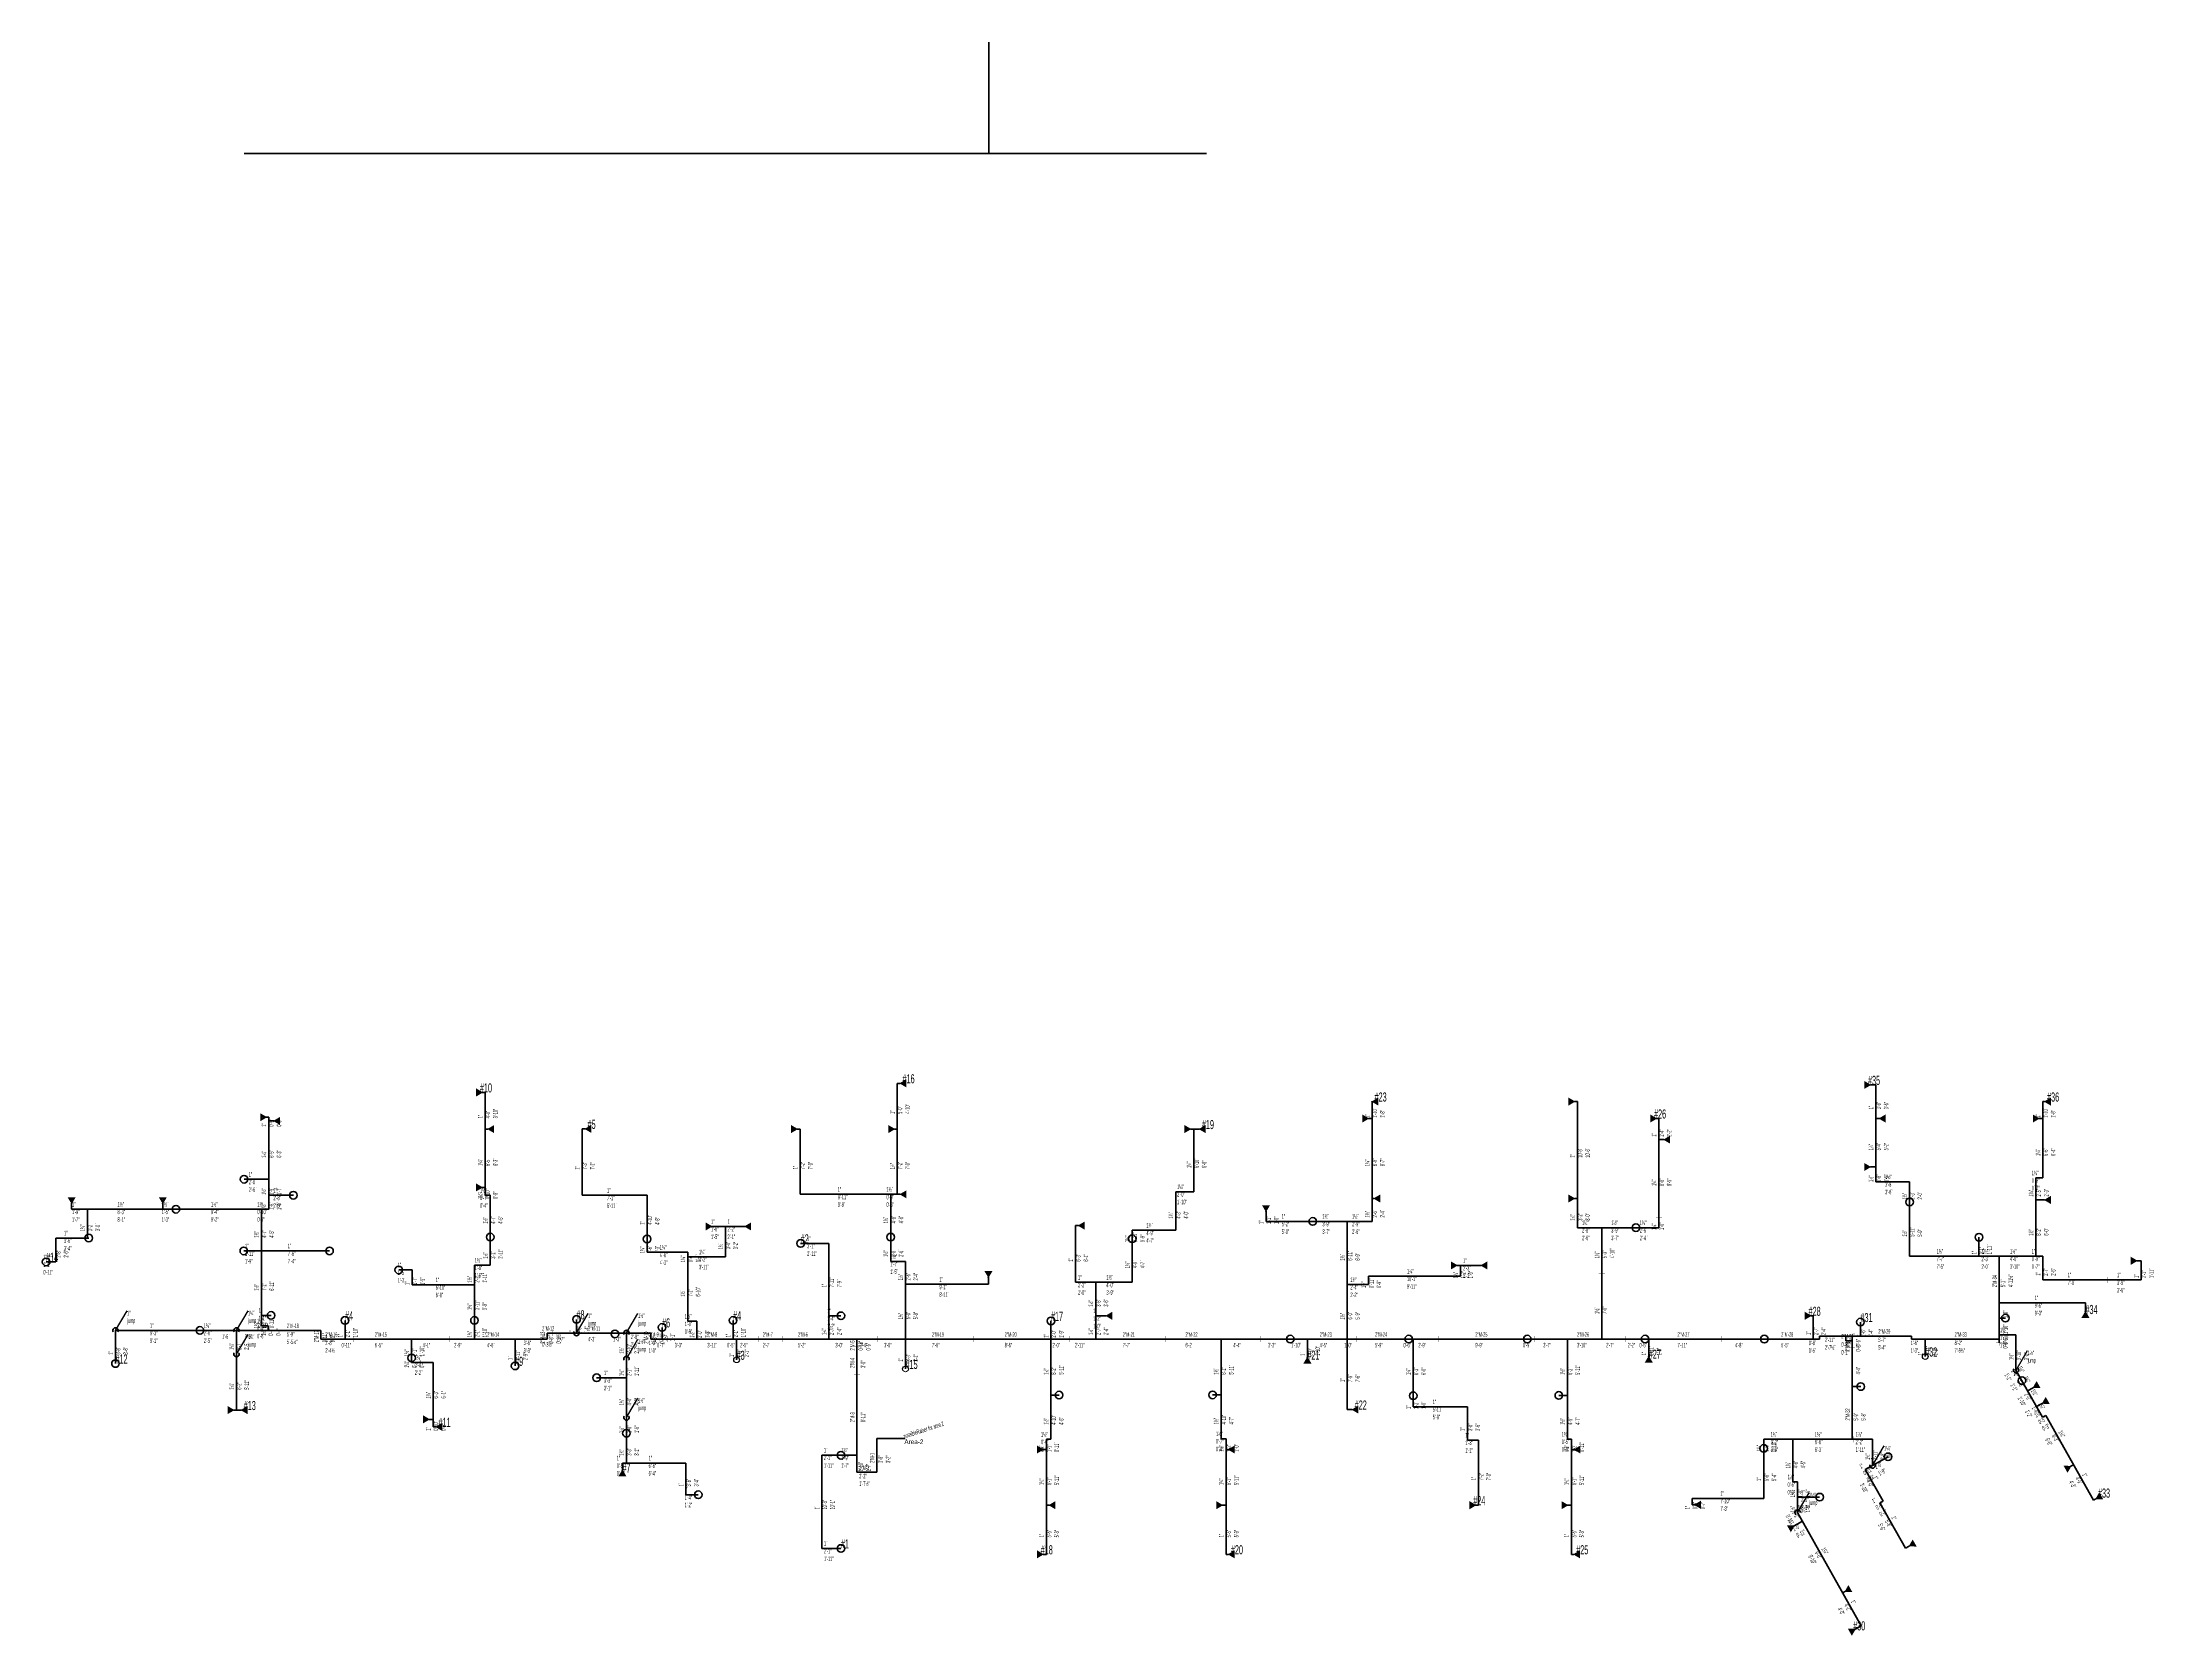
# Model space of a CAD drawing. Header units: inches. Extents: x -2802 to 2433, y -7056 to -2017.
# Drawn here: x -1643 to 1136, y -4115 to -2017 of the extents above; entities that cross this region are included whole.
import ezdxf

# ---------------------------------------------------------------- set-up
doc = ezdxf.new("R2010")
doc.units = ezdxf.units.IN
doc.header["$LTSCALE"] = 0.5
doc.header["$MEASUREMENT"] = 0
doc.set_wipeout_variables(frame=1)
for name, color, linetype, lineweight in [('SPRK-COUPLING', 7, 'Continuous', 40), ('SPRK-CUTS', 7, 'Continuous', 0), ('sprk-hd-sw', 7, 'Continuous', 30), ('SPRK-HD-UP', 7, 'Continuous', 30), ('sprk-pbl', 6, 'Continuous', 60), ('sprk-pmn', 1, 'Continuous', 70), ('sprk-ref-hds', 4, 'Continuous', 35)]:
    doc.layers.add(name, color=color, linetype=linetype, lineweight=lineweight)
doc.styles.add('SPRK-CUTS-1-4', font='arial.ttf', dxfattribs={"width": 0.475, "height": 6})

# ---------------------------------------------------------------- blocks, each defined once
blk = doc.blocks.new('sprk-hd-sw')
at = {"layer": 'sprk-hd-sw', "const_width": 3}
blk.add_lwpolyline([(-2.1, 0), (-6.7, 2.7), (-6.7, -2.7)], close=True, dxfattribs=at)
at = {"layer": 'sprk-hd-sw'}
blk.add_circle((0, 0), 0.305, dxfattribs=at)
blk = doc.blocks.new('SPRK-HD-UP')
at = {"layer": 'SPRK-HD-UP'}
blk.add_circle((0, 0), 3.75, dxfattribs=at)
at = {"color": 255, "lineweight": 0}
blk.add_wipeout([(3, 0), (2.9, 0.8), (2.5, 1.6), (2, 2.2), (1.2, 2.7), (0.1, 3), (-0.7, 2.9), (-1.3, 2.7), (-1.9, 2.3), (-2.3, 2), (-2.5, 1.7), (-2.8, 1.1), (-2.9, 0.5), (-3, -0.3), (-2.7, -1.3), (-2.2, -2.1), (-1.5, -2.6), (-0.9, -2.9), (0.1, -3), (1.1, -2.8), (1.9, -2.3), (2.4, -1.8), (2.8, -1.1), (3, -0.4)], dxfattribs=at).dxf.layer = 'SPRK-HD-UP'
blk = doc.blocks.new('AREA-CONFIG')
at = {"layer": 'SPRK-CUTS', "style": 'SPRK-CUTS-1-4', "flags": 1}
for tag, p in [('AREA-ID', (0, 0)), ('MAIN-LABEL', (0, -14.4)), ('MAIN-START-NO', (0, -21.6)), ('BRANCH-LABEL', (0, -28.8)), ('CUT-LONGER-THAN', (0, -50.4)), ('CUT-BRANCH-INTO', (0, -57.6)), ('BRANCH-START-NO', (0, -36)), ('IGNORE-SHORTER-THAN', (0, -43.2)), ('CUT-MAIN-INTO', (0, -64.8)), ('MAIN-CUT-CLEARANCE', (0, -72))]:
    blk.add_attdef(tag, p, '', height=6, dxfattribs=at)
at = {"layer": 'SPRK-CUTS', "style": 'SPRK-CUTS-1-4'}
blk.add_attdef('AREA-NAME', (0, -7.2), '', height=6, dxfattribs=at)
blk = doc.blocks.new('coupling')
at = {"layer": 'SPRK-COUPLING', "const_width": 0.4}
for points in [[(-4, 0), (4, 0)], [(0, 4), (0, -4)]]:
    blk.add_lwpolyline(points, dxfattribs=at)

msp = doc.modelspace()

# ---------------------------------------------------------------- linework, layer by layer
for p, q in [((-1546.4, -3712.8), (-1531.1, -3687)), ((-1387.2, -3712.8), (-1371.9, -3687)), ((-939.6, -3716.3), (-924.3, -3690.5)), ((-873.9, -3716.2), (-858.7, -3690.4)), ((-1387.2, -3744.1), (-1371.9, -3718.3)), ((-873.9, -3750.3), (-858.7, -3724.5)), ((955.1, -3765.1), (970.3, -3739.3)), ((-873.9, -3827.6), (-858.7, -3801.8)), ((766.2, -3890.7), (781.5, -3864.9)), ((667.5, -3952.3), (682.8, -3926.5))]:
    msp.add_line(p, q)
at = {"layer": 'sprk-pbl'}
for p, q in [((-396.7, -2017.1), (-396.7, -2163.8)), ((-513.7, -3387.6), (-517.4, -3387.6)), ((-517.4, -3387.6), (-517.4, -3533.7)), ((763.4, -3389.7), (770.6, -3389.7)), ((770.6, -3389.7), (770.6, -3517.2)), ((-1059.9, -3399.6), (-1063.5, -3399.6)), ((-1059.9, -3524.6), (-1059.9, -3399.6)), ((107.6, -3569.3), (107.6, -3411.6)), ((377.7, -3411.6), (374.1, -3411.6)), ((377.7, -3539.2), (377.7, -3411.6)), ((992.7, -3411.6), (990.4, -3411.6)), ((990.4, -3411.6), (990.4, -3512)), ((-1344.7, -3432.2), (-1347.7, -3432.2)), ((-1344.7, -3513.9), (-1344.7, -3432.2)), ((-1338, -3437.1), (-1344.7, -3437.1)), ((102.8, -3433.9), (107.6, -3433.9)), ((485, -3433.9), (481.8, -3433.9)), ((485, -3563.8), (485, -3433.9)), ((775.1, -3433.9), (770.6, -3433.9)), ((985.4, -3433.9), (990.4, -3433.9)), ((-1056.2, -3447.8), (-1059.9, -3447.8)), ((-928.2, -3447.6), (-932.2, -3447.6)), ((-932.2, -3447.6), (-932.2, -3534.9)), ((-649, -3447.8), (-645.3, -3447.8)), ((-645.3, -3447.8), (-645.3, -3533.7)), ((-521, -3447.8), (-517.4, -3447.8)), ((-131.3, -3447.8), (-119.5, -3447.8)), ((-127, -3447.8), (-127, -3530.2)), ((491.6, -3461.7), (485, -3461.7)), ((763.4, -3497.7), (770.6, -3497.7)), ((-1377.1, -3513.9), (-1344.7, -3513.9)), ((-1344.7, -3513.9), (-1344.7, -3553.3)), ((-1063.7, -3524.6), (-1059.9, -3524.6)), ((-1059.9, -3524.6), (-1059.9, -3534.8)), ((770.6, -3517.2), (814.9, -3517.2)), ((814.9, -3517.2), (814.9, -3615.2)), ((990.4, -3512), (981.3, -3512)), ((981.3, -3512), (981.3, -3615.2)), ((-1604.1, -3545.7), (-1604.1, -3553.3)), ((-1604.1, -3553.3), (-1484.1, -3553.3)), ((-1583.4, -3591.2), (-1583.4, -3553.3)), ((-1484.1, -3553.3), (-1484.1, -3545.7)), ((-1484.1, -3553.3), (-1344.7, -3553.3)), ((-1354.4, -3553.3), (-1354.4, -3706.8)), ((-1312.3, -3534.9), (-1344.7, -3534.9)), ((-1059.9, -3534.8), (-1053.1, -3534.8)), ((-1053.1, -3534.8), (-1053.1, -3626.9)), ((-932.2, -3534.9), (-846.7, -3534.9)), ((-846.7, -3534.9), (-846.7, -3610)), ((-645.3, -3533.7), (-513.5, -3533.7)), ((-526.1, -3533.7), (-526.1, -3622)), ((-127, -3530.2), (-150.9, -3530.2)), ((-150.9, -3530.2), (-150.9, -3581)), ((-32.1, -3556.2), (-32.1, -3569.3)), ((110.1, -3539.2), (107.6, -3539.2)), ((374.1, -3539.2), (377.7, -3539.2)), ((377.7, -3539.2), (377.7, -3577.6)), ((992.7, -3541.1), (981.3, -3541.1)), ((-761.5, -3576), (-718, -3576)), ((-743.6, -3576), (-743.6, -3616)), ((-279, -3574.9), (-282.7, -3574.9)), ((-282.7, -3574.9), (-282.7, -3649.5)), ((-150.9, -3581), (-208.2, -3581)), ((-208.2, -3581), (-208.2, -3649.5)), ((-32.1, -3569.3), (107.6, -3569.3)), ((74.9, -3569.3), (74.9, -3724.2)), ((485, -3577.6), (377.7, -3577.6)), ((409.9, -3577.6), (409.9, -3724.2)), ((485, -3563.8), (485, -3577.6)), ((-1583.4, -3591.2), (-1625, -3591.2)), ((-1625, -3591.2), (-1625, -3622.7)), ((-1581.5, -3591.2), (-1583.4, -3591.2)), ((-1377.5, -3608.2), (-1354.4, -3608.2)), ((-1354.4, -3608.2), (-1264.7, -3608.2)), ((-793.1, -3610), (-846.7, -3610)), ((-793.1, -3610), (-793.1, -3700.7)), ((-644.6, -3598.3), (-607.3, -3598.3)), ((-607.3, -3598.3), (-607.3, -3724.2)), ((906.3, -3590.1), (906.3, -3615.2)), ((-1625, -3622.7), (-1637.8, -3622.7)), ((-1173.6, -3633.2), (-1156.1, -3633.2)), ((-1156.1, -3633.2), (-1156.1, -3652.7)), ((-1073.9, -3724.2), (-1073.9, -3626.9)), ((-1053.1, -3626.9), (-1073.9, -3626.9)), ((-793.1, -3616), (-743.6, -3616)), ((-526.1, -3622), (-506.6, -3622)), ((-506.6, -3622), (-506.6, -3724.2)), ((219.5, -3627.3), (223.8, -3627.3)), ((223.8, -3627.3), (223.8, -3641.5)), ((251, -3627.3), (223.8, -3627.3)), ((990.5, -3615.2), (814.9, -3615.2)), ((990.5, -3646.4), (990.5, -3615.2)), ((1114.3, -3621.2), (1119.8, -3621.2)), ((1119.8, -3621.2), (1119.8, -3646.4)), ((-1156.1, -3652.7), (-1073.9, -3652.7)), ((-397.4, -3652.1), (-506.6, -3652.1)), ((-397.4, -3642.9), (-397.4, -3652.1)), ((-282.7, -3649.5), (-208.2, -3649.5)), ((-256.3, -3724.2), (-256.3, -3649.5)), ((102.9, -3652.5), (75, -3652.5)), ((223.8, -3641.5), (102.9, -3641.5)), ((102.9, -3641.5), (102.9, -3652.5)), ((1119.8, -3646.4), (990.5, -3646.4)), ((-1341.6, -3693.1), (-1354.4, -3693.1)), ((-591.6, -3693.6), (-607.3, -3693.6)), ((-242.6, -3693.6), (-256.3, -3693.6)), ((685.2, -3693.6), (688.2, -3693.6)), ((688.2, -3693.6), (688.2, -3724.2)), ((1046.4, -3676.5), (932.9, -3676.5)), ((1046.4, -3688.1), (1046.4, -3676.5)), ((-1404.9, -3712.8), (-1546.4, -3712.8)), ((-1546.4, -3756.4), (-1546.4, -3712.8)), ((-1387.2, -3817.7), (-1387.2, -3712.8)), ((-1354.4, -3706.8), (-1345.4, -3706.8)), ((-1345.4, -3706.8), (-1345.4, -3712.8)), ((-1244.3, -3699.6), (-1244.3, -3724.2)), ((-939.6, -3698.3), (-939.6, -3716.3)), ((-889, -3716.3), (-889, -3717.5)), ((-873.9, -3716.3), (-873.9, -3887.4)), ((-827, -3708.9), (-827, -3724.2)), ((-793.1, -3700.7), (-781.1, -3700.7)), ((-781.1, -3700.7), (-781.1, -3724.2)), ((-733.6, -3699.6), (-733.6, -3724.2)), ((-315.1, -3700.3), (-315.1, -3724.2)), ((750.3, -3701.9), (750.3, -3720.2)), ((941, -3696.6), (932.9, -3696.6)), ((955, -3718.7), (932.9, -3718.7)), ((955, -3718.7), (955, -3765)), ((-1156.6, -3755), (-1156.6, -3724.2)), ((-1020.4, -3759.5), (-1020.4, -3724.2)), ((-315.1, -3856.1), (-315.1, -3724.2)), ((-91.3, -3855.4), (-91.3, -3724.2)), ((22.4, -3748.2), (22.4, -3724.2)), ((74.9, -3817.1), (74.9, -3724.2)), ((161.7, -3798.9), (161.7, -3724.2)), ((364.5, -3855.9), (364.5, -3724.2)), ((471.7, -3747), (471.7, -3724.2)), ((-1128.2, -3755), (-1156.6, -3755)), ((-1128.2, -3839.9), (-1128.2, -3755)), ((-913.1, -3775.2), (-873.9, -3775.2)), ((989.9, -3827.2), (955, -3765)), ((-304.4, -3797.9), (-315.1, -3797.9)), ((-102.5, -3797.7), (-91.3, -3797.7)), ((161.7, -3798.9), (161.7, -3813.3)), ((353.3, -3798.4), (364.5, -3798.4)), ((750.6, -3786.7), (739.3, -3786.7)), ((977.6, -3788.2), (970.3, -3792.3)), ((-1390.6, -3817.7), (-1380.5, -3817.7)), ((-1133.4, -3829.9), (-1128.2, -3829.9)), ((81.4, -3817.1), (74.9, -3817.1)), ((161.7, -3813.3), (232.9, -3813.3)), ((232.9, -3813.3), (232.9, -3857.2)), ((989.6, -3809), (982.1, -3813.2)), ((994.2, -3824.8), (989.9, -3827.2)), ((1056.8, -3936.4), (994.2, -3824.8)), ((-1124.4, -3839.9), (-1128.2, -3839.9)), ((-321.1, -3869.6), (-321.1, -3856.1)), ((-321.1, -3856.1), (-315.1, -3856.1)), ((-84.6, -3855.4), (-91.3, -3855.4)), ((-84.6, -4007.6), (-84.6, -3855.4)), ((232.9, -3857.2), (247.5, -3857.2)), ((247.5, -3857.2), (247.5, -3942.9)), ((369.9, -3855.9), (364.5, -3855.9)), ((369.9, -4007.6), (369.9, -3855.9)), ((623, -3933.9), (623, -3856.2)), ((623, -3856.2), (741.6, -3856.2)), ((661.3, -3912.2), (661.3, -3856.3)), ((661.3, -3912.2), (661.3, -3856.3)), ((741.6, -3856.2), (766.2, -3856.2)), ((766.2, -3856.2), (766.2, -3890.7)), ((-795.5, -3887.4), (-879.2, -3887.4)), ((-879.2, -3896.8), (-879.2, -3887.4)), ((-795.5, -3929.1), (-795.5, -3887.4)), ((-570.5, -3877.1), (-616.5, -3877.1)), ((-616.5, -3999.9), (-616.5, -3877.2)), ((-321.1, -3869.6), (-325.4, -3869.6)), ((-321.1, -4007.6), (-321.1, -3869.6)), ((-81.5, -3869.6), (-84.6, -3869.6)), ((373.6, -3869.6), (369.9, -3869.6)), ((756.7, -3896), (786.7, -3879.2)), ((1027.4, -3891.6), (1030.6, -3889.8)), ((667.5, -3912.2), (661.3, -3912.2)), ((667.5, -3952.3), (667.5, -3912.2)), ((780, -3937.5), (756.7, -3896)), ((-779.3, -3929.1), (-795.5, -3929.1)), ((-317.8, -3942.9), (-321.1, -3942.9)), ((-89.4, -3942.9), (-84.6, -3942.9)), ((247.5, -3942.9), (243.9, -3942.9)), ((365.1, -3942.9), (369.9, -3942.9)), ((529, -3942.4), (529, -3933.9)), ((529, -3933.9), (623, -3933.9)), ((532, -3942.4), (529, -3942.4)), ((696.6, -3932.3), (667.5, -3932.3)), ((775.9, -3939.8), (780, -3937.5)), ((809.4, -3999.6), (775.9, -3939.8)), ((1060.1, -3934.6), (1056.8, -3936.4)), ((663.2, -3969.9), (674, -3963.8)), ((751.3, -4101.7), (667.5, -3952.3)), ((-616.5, -3999.9), (-591.6, -3999.8)), ((814.5, -3996.7), (809.4, -3999.6)), ((-325.4, -4007.6), (-321.1, -4007.6)), ((-81.5, -4007.6), (-84.6, -4007.6)), ((373, -4007.6), (369.9, -4007.6)), ((729.9, -4056.7), (727, -4058.4)), ((743.5, -4106.1), (751.3, -4101.7))]:
    msp.add_line(p, q, dxfattribs=at)
at = {"layer": 'sprk-pbl', "lineweight": 40}
for centre, start, end in [((-1546.4, -3712.8), 327.0037, 212.9963), ((-1387.2, -3712.8), 327.0037, 212.9963), ((-939.6, -3716.3), 147.0037, 32.9963), ((-873.9, -3716.2), 327.0037, 212.9963), ((-1387.2, -3744.1), 147.0037, 32.9963), ((-873.9, -3750.3), 327.0037, 212.9963), ((955.1, -3765.1), 151.3173, 37.3099), ((-873.9, -3827.6), 147.0037, 32.9963), ((766.2, -3890.7), 165.0248, 51.0175), ((667.5, -3952.3), 355.9357, 241.9283)]:
    msp.add_arc(centre, 3.5, start, end, dxfattribs=at)
at = {"layer": 'sprk-pmn'}
for p, q in [((-1377.1, -2163.8), (-110.3, -2163.8)), ((932.9, -3615.2), (932.9, -3729.1)), ((-1404.9, -3712.8), (-1276.1, -3712.8)), ((-1276.1, -3712.8), (-1276.1, -3724.2)), ((-978.1, -3716.3), (-842, -3716.3)), ((-978.1, -3716.3), (-978.1, -3724.2)), ((-842, -3716.3), (-842, -3724.2)), ((696.3, -3720.2), (817.3, -3720.2)), ((696.3, -3724.2), (696.3, -3720.2)), ((731, -3720.2), (731, -3726.7)), ((739.3, -3856.1), (739.3, -3721.1)), ((817.3, -3724.2), (817.3, -3720.2)), ((-1276.1, -3724.2), (-978.1, -3724.2)), ((-842, -3724.2), (-570.5, -3724.2)), ((-570.5, -3899.5), (-570.5, -3724.2)), ((-570.5, -3724.2), (696.3, -3724.2)), ((731, -3726.7), (739.3, -3726.7)), ((817.3, -3724.2), (932.9, -3724.2)), ((-544.5, -3899.5), (-544.5, -3855.1)), ((-544.5, -3855.1), (-508.1, -3855.2)), ((-544.5, -3899.5), (-570.5, -3899.5))]:
    msp.add_line(p, q, dxfattribs=at)
at = {"layer": 'sprk-ref-hds'}
for centre in [(-1377.1, -3513.9), (-1466.9, -3553.3), (-1312.3, -3534.9), (814.9, -3543.8), (-1053.1, -3589.9), (-526.1, -3589.9), (29.4, -3569.3), (454.7, -3577.6), (906.3, -3590.1), (-1581.5, -3591.2), (-1377.5, -3608.2), (-1264.7, -3608.2), (-846.7, -3592.5), (-644.6, -3598.3), (-208.2, -3592.2), (-1637.8, -3622.7), (-1173.6, -3633.2), (-1341.6, -3693.1), (-1244.3, -3699.6), (-1073.9, -3699.6), (-939.6, -3698.3), (-733.6, -3699.6), (-591.6, -3693.6), (-315.1, -3700.3), (941, -3696.6), (-1435.3, -3712.8), (-889, -3717.5), (-827, -3708.9), (-0.2, -3724.2), (155.8, -3724.2), (311.8, -3724.2), (466.8, -3724.2), (623.8, -3724.2), (750.3, -3701.9), (-1546.4, -3756.4), (-1156.6, -3749.1), (-1020.4, -3759.5), (-913.1, -3775.2), (962.8, -3778.8), (-304.4, -3797.9), (-102.5, -3797.7), (161.7, -3798.9), (353.3, -3798.4), (750.6, -3786.7), (-873.9, -3848.1), (-591.6, -3877.1), (623, -3868.2), (786.7, -3879.2), (-779.3, -3929.1), (696.6, -3932.3), (-591.6, -3999.9)]:
    msp.add_circle(centre, 5, dxfattribs=at)

# ---------------------------------------------------------------- block references
for p in [(409.9, -3637.9), (1076, -3646.4), (-1233.3, -3724.2), (-1107.3, -3724.2), (-971.2, -3716.3), (-819.7, -3724.2), (-699.7, -3724.2), (-669, -3724.2), (-543, -3724.2), (-417, -3724.2), (-291, -3724.2), (-165, -3724.2), (-39, -3724.2), (87, -3724.2), (195, -3724.2), (321, -3724.2), (441, -3724.2), (567, -3724.2), (-570.5, -3734.2), (739.3, -3734.7), (-570.5, -3770.3)]:
    msp.add_blockref('coupling', p)
at = {"layer": 'SPRK-COUPLING'}
for p in [(485, -3563.8), (-1404.9, -3712.8), (739.3, -3721.1), (932.9, -3729.1), (741.6, -3856.2)]:
    msp.add_blockref('coupling', p, dxfattribs=at)
at = {"layer": 'SPRK-CUTS'}
msp.add_blockref('AREA-CONFIG', (-508.1, -3855.2), dxfattribs=at).add_auto_attribs({'AREA-NAME': 'Area-2'})
at = {"layer": 'sprk-hd-sw'}
for p, rotation in [((-513.7, -3387.6), 180), ((107.6, -3411.6), 180), ((992.7, -3411.6), 180), ((-1338, -3437.1), 180), ((-1056.2, -3447.8), 180), ((-928.2, -3447.6), 180), ((-119.8, -3447.8), 180), ((775.1, -3433.9), 180), ((491.6, -3461.7), 180), ((-513.5, -3533.7), 180), ((-1604.1, -3545.7), 270), ((-1484.1, -3545.7), 270), ((-32.1, -3556.2), 270), ((110.1, -3539.2), 180), ((992.7, -3541.1), 180), ((-718, -3576), 180), ((-279, -3574.9), 180), ((-397.4, -3642.9), 270), ((251, -3627.3), 180), ((-242.6, -3693.6), 180), ((1046.4, -3688.1), 89.99999999999999), ((22.4, -3748.2), 89.99999999999999), ((471.7, -3747), 89.99999999999999), ((977.6, -3788.2), 209.2818796522789), ((989.6, -3809), 209.2818796522789), ((-1380.8, -3817.7), 180), ((-1124.4, -3839.9), 180), ((81.4, -3817.1), 180), ((-81.5, -3869.6), 180), ((373.6, -3869.6), 180), ((1027.4, -3891.6), 29.28187965227892), ((-879.2, -3896.8), 89.99999999999999), ((-317.5, -3942.9), 180), ((532, -3942.4), 180), ((1060.1, -3934.6), 209.2818796522789), ((663.2, -3969.9), 29.28187965227892), ((814.5, -3996.7), 209.2818796522789), ((-81.5, -4007.6), 180), ((373, -4007.6), 180), ((729.9, -4056.7), 209.2818796522789), ((743.5, -4106.1), 29.28187965227892)]:
    msp.add_blockref('sprk-hd-sw', p, dxfattribs=dict(at, rotation=rotation))
for p in [(763.4, -3389.7), (-1063.5, -3399.6), (374.1, -3411.6), (-1347.7, -3432.2), (-649, -3447.8), (-521, -3447.8), (-131.3, -3447.8), (102.8, -3433.9), (481.8, -3433.9), (985.4, -3433.9), (763.4, -3497.7), (-1063.7, -3524.6), (374.1, -3539.2), (-761.5, -3576), (219.5, -3627.3), (1114.3, -3621.2), (685.2, -3693.6), (-1390.6, -3817.7), (-1133.4, -3829.9), (-325.4, -3869.6), (-89.4, -3942.9), (243.9, -3942.9), (365.1, -3942.9), (-325.4, -4007.6)]:
    msp.add_blockref('sprk-hd-sw', p, dxfattribs=at)
at = {"layer": 'SPRK-HD-UP'}
for p in [(-728.9, -3751.5), (835.6, -3747.2), (-506.6, -3763.6)]:
    msp.add_blockref('SPRK-HD-UP', p, dxfattribs=at)

# ---------------------------------------------------------------- texts
at = {"style": 'SPRK-CUTS-1-4', "width": 0.475}
for s, height, p in [('#10', 12, (-1066.7, -3399.6)), ('#16', 12, (-510.5, -3387.6)), ('#35', 12, (760.2, -3389.7)), ('#23', 12, (110.8, -3411.6)), ('#36', 12, (995.9, -3411.6)), ('#5', 12, (-925, -3447.6)), ('#19', 12, (-116.5, -3447.8)), ('#26', 12, (478.6, -3433.9)), ('#14', 12, (-1637.8, -3622.7)), ('#2', 12, (-644.6, -3598.3)), ('#4', 12, (-1244.3, -3699.6)), ('#8', 12, (-939.6, -3698.3)), ('#4', 12, (-733.6, -3699.6)), ('#17', 12, (-315.1, -3700.3)), ('#28', 12, (682, -3693.6)), ('#31', 12, (750.3, -3701.9)), ('#34', 12, (1046.4, -3691.3)), ('1\'-6"', 6, (-1406, -3723.8)), ('3\'-6"', 6, (-1376.3, -3723.8)), ('2"M-18', 6, (-1320.8, -3709.8)), ('2"M-16', 6, (-1270.2, -3721.2)), ('2"M-15', 6, (-1205, -3721.2)), ('2"M-14', 6, (-1057.2, -3721.2)), ('2"M-12', 6, (-984.7, -3713.3)), ('2\'-7"', 6, (-965.4, -3727.3)), ('4\'-3"', 6, (-924.3, -3727.3)), ('2"M-11', 6, (-924.3, -3713.3)), ('2"M-9', 6, (-844.5, -3721.2)), ('#6', 12, (-827, -3708.9)), ('2"M-8', 6, (-767.4, -3721.2)), ('2"M-7', 6, (-694.4, -3721.2)), ('2"M-6', 6, (-648.1, -3721.2)), ('2"M-19', 6, (-471.8, -3721.2)), ('2"M-20', 6, (-376.1, -3721.2)), ('2"M-21', 6, (-220.6, -3721.2)), ('2"M-22', 6, (-138.1, -3721.2)), ('2"M-23', 6, (38.6, -3721.2)), ('2"M-26', 6, (377.2, -3721.2)), ('2"M-27', 6, (509.4, -3721.2)), ('2"M-30', 6, (725.1, -3723.7)), ('2"M-29', 6, (773.8, -3717.2)), ('2"M-33', 6, (874.2, -3721.2)), ('#12', 12, (-1546.4, -3756.4)), ('0\'-11"', 6, (-1248.8, -3735.2)), ('6\'-5"', 6, (-1205, -3735.2)), ('4\'-1"', 6, (-1142, -3735.2)), ('2\'-9"', 6, (-1100.6, -3735.2)), ('4\'-6"', 6, (-1057.2, -3735.2)), ('#9', 12, (-1020.4, -3759.5)), ('0\'-7"', 6, (-833.4, -3735.2)), ('3\'-3"', 6, (-810.4, -3735.2)), ('3\'-11"', 6, (-767.4, -3735.2)), ('2\'-7"', 6, (-694.4, -3735.2)), ('5\'-2"', 6, (-648.1, -3735.2)), ('3\'-0"', 6, (-598.9, -3735.2)), ('2\'-4"', 6, (-566.7, -3735.2)), ('3\'-0"', 6, (-534.8, -3735.2)), ('7\'-6"', 6, (-471.8, -3735.2)), ('8\'-6"', 6, (-376.1, -3735.2)), ('2\'-0"', 6, (-313.1, -3735.2)), ('2\'-11"', 6, (-283.6, -3735.2)), ('7\'-7"', 6, (-220.6, -3735.2)), ('6\'-2"', 6, (-138.1, -3735.2)), ('4\'-4"', 6, (-75.1, -3735.2)), ('#21', 12, (22.4, -3751.4)), ('4\'-5"', 6, (38.6, -3735.2)), ('1\'-0"', 6, (71, -3735.2)), ('2\'-9"', 6, (168.4, -3735.2)), ('3\'-7"', 6, (332.8, -3735.2)), ('3\'-10"', 6, (377.2, -3735.2)), ('2\'-7"', 6, (415.5, -3735.2)), ('#27', 12, (471.7, -3750.2)), ('7\'-11"', 6, (509.4, -3735.2)), ('1\'-7"', 6, (730.6, -3731.2)), ('#13', 12, (-1377.6, -3817.7)), ('#22', 12, (84.6, -3817.1)), ('#11', 12, (-1121.2, -3839.9)), ('#7', 12, (-879.2, -3900)), ('2"M-2', 6, (-567.5, -3896.5)), ('#24', 12, (240.7, -3942.9)), ('#33', 12, (1062.9, -3933)), ('#1', 12, (-591.6, -3999.9)), ('#18', 12, (-328.6, -4007.6)), ('#20', 12, (-78.3, -4007.6)), ('#25', 12, (376.2, -4007.6)), ('#30', 12, (740.7, -4107.7))]:
    msp.add_text(s, height=height, dxfattribs=at).set_placement(p)
for s, rotation, p in [('2"M-34', 90, (929.9, -3655.9)), ('1\'-8"', 90, (943.9, -3696.6)), ('2"M-17', 90, (-1279.1, -3728.5)), ('2"M-13', 90, (-981.1, -3730.3)), ('1\'-3"', 359.8032, (-891.5, -3727.2)), ('2"M-10', 90, (-845, -3730.3)), ('2"M-24', 359.957, (111.4, -3721.2)), ('2"M-25', 359.9747, (243.4, -3721.2)), ('2"M-28', 0.0458, (646, -3721.2)), ('1\'-10"', 90, (943.9, -3717.6)), ('0\'-6"', 90, (943.9, -3731.5)), ('2"M-5', 90, (-573.5, -3739.2)), ('3\'-3"', 359.9237, (-29.6, -3735.2)), ('1\'-10"', 0.1305, (1.1, -3735.2)), ('5\'-9"', 359.957, (111.4, -3735.2)), ('0\'-6"', 0.501, (148.8, -3735.3)), ('9\'-9"', 359.9747, (243.4, -3735.2)), ('0\'-9"', 359.6812, (306.3, -3735.2)), ('2\'-2"', 359.8852, (443.9, -3735.2)), ('0\'-5"', 0.6042, (459.3, -3735.3)), ('4\'-8"', 359.9479, (585.4, -3735.2)), ('5\'-5"', 0.0458, (646, -3735.2)), ('2"M-31', 90, (736.3, -3740.7)), ('0\'-6"', 90, (750.3, -3733.9)), ('0\'-8"', 90, (750.3, -3740.7)), ('0\'-5"', 90, (943.9, -3736.6)), ('2"M-4', 90, (-573.5, -3762.2)), ('3\'-0"', 90, (-559.5, -3762.2)), ('4\'-4"', 90, (750.3, -3770.7)), ('2"M-3', 90, (-573.5, -3833.7)), ('8\'-11"', 90, (-559.5, -3833.7)), ('2"M-32', 90, (736.3, -3831.4)), ('2"M-1', 90, (-547.5, -3887.3))]:
    msp.add_text(s, height=6, rotation=rotation, dxfattribs=at).set_placement(p)
at = {"color": 6, "style": 'SPRK-CUTS-1-4', "width": 0.475}
msp.add_text('possibleRaiser for area 2', height=6, rotation=18, dxfattribs=at).set_placement((-508.1, -3855.2))
at = {"char_height": 6, "width": 150, "attachment_point": 1, "style": 'SPRK-CUTS-1-4'}
for s, insert, rotation in [('1"\\P5\'-0"\\P4\'-10"', (-526.9, -3427.7), 90), ('1"\\P3\'-8"\\P3\'-6"', (761.1, -3421.8), 90), ('1"\\P0\'-5"\\P0\'-3"', (-1354.2, -3444.7), 90), ('1"\\P4\'-0"\\P3\'-10"', (-1069.4, -3433.7), 90), ('1"\\P1\'-10"\\P1\'-8"', (98.1, -3432.7), 90), ('1"\\P1\'-10"\\P1\'-8"', (980.9, -3432.7), 90), ('1"\\P2\'-4"\\P2\'-2"', (475.5, -3457.8), 90), ('1¼"\\P5\'-4"\\P5\'-2"', (761.1, -3475.8), 90), ('1¼"\\P6\'-5"\\P6\'-3"', (-1354.2, -3485.5), 90), ('1¼"\\P6\'-5"\\P6\'-3"', (-1069.4, -3496.2), 90), ('1"\\P7\'-3"\\P7\'-1"', (-941.7, -3501.2), 90), ('1"\\P7\'-2"\\P7\'-0"', (-654.8, -3500.8), 90), ('1¼"\\P7\'-2"\\P7\'-0"', (-526.9, -3500.8), 90), ('1¼"\\P6\'-10"\\P6\'-8"', (-136.5, -3499), 90), ('1¼"\\P8\'-9"\\P8\'-7"', (98.1, -3496.6), 90), ('1"\\P10\'-8"\\P10\'-6"', (368.2, -3485.4), 90), ('1¼"\\P6\'-6"\\P6\'-4"', (980.9, -3483), 90), ('1½"\\P1\'-9"\\P1\'-7"', (-1354.2, -3534.4), 90), ('1¼"\\P8\'-8"\\P8\'-5"', (475.5, -3522.7), 90), ('1½"\\P1\'-8"\\P1\'-5"', (761.1, -3517.5), 90), ('1¼"\\P2\'-5"\\P2\'-3"', (971.8, -3536.5), 90), ('1½"\\P1\'-6"\\P1\'-4"', (-1354.2, -3554.1), 90), ('1½"\\P0\'-10"\\P0\'-8"', (-1069.4, -3539.7), 90), ('1½"\\P2\'-6"\\P2\'-4"', (98.1, -3564.2), 90), ('1½"\\P2\'-3"\\P2\'-0"', (805.4, -3540.5), 90), ('1¼"\\P3\'-2"\\P3\'-0"', (-1592.9, -3582.2), 90), ('1½"\\P4\'-7"\\P4\'-5"', (-1363.9, -3590.7), 90), ('1½"\\P4\'-7"\\P4\'-5"', (-1062.6, -3572.4), 90), ('1"\\P4\'-10"\\P4\'-8"', (-856.2, -3573.7), 90), ('1½"\\P4\'-8"\\P4\'-6"', (-535.6, -3571.8), 90), ('1¼"\\P4\'-3"\\P4\'-0"', (-160.4, -3565.6), 90), ('1"\\P1\'-1"\\P1\'-0"', (-41.6, -3572.7), 90), ('1¼"\\P3\'-2"\\P3\'-0"', (368.2, -3568.4), 90), ('1¼"\\P1\'-0"', (475.5, -3580.7), 90), ('1½"\\P5\'-11"\\P5\'-9"', (805.4, -3589.5), 90), ('1½"\\P6\'-2"\\P6\'-0"', (971.8, -3588.1), 90), ('1"\\P2\'-8"\\P2\'-6"', (-1634.5, -3617), 90), ('1½"\\P3\'-1"\\P2\'-11"', (-1062.6, -3618.4), 90), ('1¼"\\P1\'-6"\\P1\'-3"', (-856.2, -3611.2), 90), ('1¼"\\P3\'-4"\\P3\'-2"', (-753.1, -3606), 90), ('1½"\\P2\'-8"\\P2\'-6"', (-535.6, -3616), 90), ('1¼"\\P0\'-11"\\P0\'-9"', (-217.7, -3596.6), 90), ('1½"\\P6\'-11"\\P6\'-9"', (65.4, -3620.9), 90), ('1½"\\P5\'-3"\\P4\'-10"', (400.4, -3617.7), 90), ('1"\\P2\'-1"\\P1\'-11"', (896.8, -3612.6), 90), ('1½"\\P2\'-2"\\P1\'-11"', (-1083.4, -3649.8), 90), ('1¼"\\P0\'-6"\\P0\'-4"', (-802.6, -3623), 90), ('1½"\\P2\'-6"\\P2\'-4"', (-516.1, -3647), 90), ('1"\\P6\'-3"\\P6\'-1"', (-292.2, -3622.2), 90), ('1½"\\P4\'-9"\\P4\'-7"', (-217.7, -3630.9), 90), ('1¼"\\P1\'-2"\\P1\'-0"', (214.3, -3644.4), 90), ('1"\\P2\'-7"\\P2\'-5"', (981, -3640.8), 90), ('1"\\P2\'-1"\\P1\'-11"', (1110.3, -3643.8), 90), ('1½"\\P7\'-1"\\P6\'-11"', (-1363.9, -3660.6), 89.9992), ('1"\\P1\'-7"\\P1\'-5"', (-1165.6, -3652.9), 90), ('1½"\\P7\'-1"\\P6\'-10"', (-802.6, -3668.3), 90), ('1"\\P7\'-11"\\P7\'-9"', (-616.8, -3655.9), 90), ('1¼"\\P0\'-11"\\P0\'-9"', (93.4, -3657), 90), ('5\'-1"\\P4\'-11½"', (934.9, -3655.9), 90), ('1½"\\P3\'-11"\\P3\'-9"', (-1083.4, -3686.1), 90), ('1½"\\P6\'-0"\\P5\'-9"', (-516.1, -3698.2), 90), ('1½"\\P3\'-8"\\P3\'-6"', (-265.8, -3681.6), 90), ('1½"\\P6\'-0"\\P5\'-9"', (65.4, -3698.4), 89.9354), ('1½"\\P7\'-0"', (400.4, -3691.1), 90), ('1½"\\P1\'-2"\\P0\'-11"', (-1363.9, -3709.9), 90), ('1½"\\P0\'-6"\\P0\'-3"', (-1354.9, -3719.8), 90), ('0\'-11"\\P0\'-5"', (-1274.1, -3728.5), 90), ('1"\\P2\'-1"\\P1\'-10"', (-1253.8, -3721.9), 89.9403), ('1½"\\P2\'-1"\\P1\'-10"', (-1083.4, -3721.9), 90), ('0\'-8"\\P0\'-1½"', (-976.1, -3730.3), 90), ('1"\\P1\'-6"\\P1\'-4"', (-949.1, -3717.3), 90), ('2\'-8"\\P2\'-5"', (-868, -3718.3), 359.9072), ('0\'-8"\\P0\'-1½"', (-840, -3730.3), 90), ('1"\\P1\'-3"\\P1\'-1"', (-836.5, -3726.6), 90), ('1½"\\P2\'-0"\\P1\'-8"', (-790.6, -3722.5), 90), ('1"\\P2\'-1"\\P1\'-10"', (-743.1, -3721.9), 90), ('1¼"\\P2\'-7"\\P2\'-4"', (-616.8, -3718.9), 90), ('1"\\P2\'-0"\\P1\'-9"', (-324.6, -3722.3), 90), ('1½"\\P2\'-7"\\P2\'-4"', (-265.8, -3718.9), 90), ('1"\\P2\'-7"\\P2\'-4"', (678.7, -3718.9), 90), ('1"\\P1\'-6"\\P1\'-4"', (740.8, -3721.1), 90), ('1"\\P3\'-8"\\P3\'-6"', (-1555.9, -3744.6), 90), ('1¼"\\P2\'-7"\\P2\'-5"', (-1396.7, -3738.4), 90), ('1½"\\P2\'-1"\\P1\'-10"', (-1166.1, -3746.7), 90), ('1"\\P2\'-11"\\P2\'-9"', (-1029.9, -3751.9), 90), ('1½"\\P2\'-10"\\P2\'-7"', (-883.4, -3743.3), 90), ('0\'-10"\\P0\'-6"', (-568.5, -3739.2), 90), ('1"\\P2\'-0"\\P1\'-10"', (12.9, -3746.2), 90), ('1"\\P1\'-11"\\P1\'-9"', (462.2, -3745.6), 90), ('1½"\\P3\'-10"\\P3\'-8"', (945.6, -3751.9), 90), ('1¼"\\P0\'-6"\\P0\'-4"', (-1166.1, -3762), 90), ('1½"\\P2\'-1"\\P1\'-11"', (-883.4, -3772.8), 90), ('1½"\\P6\'-2"\\P5\'-11"', (-324.6, -3771.1), 90), ('1½"\\P6\'-1"\\P5\'-11"', (-100.8, -3771), 90), ('1"\\P7\'-9"\\P7\'-6"', (65.4, -3780.7), 90), ('1¼"\\P6\'-3"\\P6\'-0"', (152.2, -3771.6), 90), ('1½"\\P6\'-2"\\P5\'-11"', (355, -3771.3), 90), ('1½"\\P1\'-4"\\P1\'-1"', (962.3, -3758.6), 299.2693), ('1½"\\P1\'-3"\\P1\'-1"', (970, -3772.2), 299.2819), ('1¼"\\P6\'-2"\\P5\'-11"', (-1396.7, -3790.9), 90), ('1¼"\\P6\'-3"\\P6\'-1"', (-1137.7, -3802.4), 90), ('1½"\\P4\'-4"\\P4\'-2"', (-883.4, -3811.4), 89.9347), ('1½"\\P2\'-0"\\P1\'-10"', (979.6, -3789.4), 299.2819), ('1"\\P0\'-10"\\P0\'-8"', (-1137.7, -3844.9), 90), ('1½"\\P4\'-10"\\P4\'-8"', (-324.6, -3837), 90), ('1½"\\P4\'-10"\\P4\'-7"', (-100.8, -3836.6), 90), ('1"\\P1\'-2"\\P1\'-0"', (152.2, -3816.1), 90), ('1½"\\P4\'-9"\\P4\'-7"', (355, -3837.1), 90), ('5\'-9"\\P5\'-8"', (741.3, -3831.4), 90), ('1¼"\\P1\'-4"\\P1\'-2"', (989.4, -3806.8), 299.2819), ('1¼"\\P0\'-5"\\P0\'-3"', (978.7, -3822.6), 29.2819), ('1½"\\P1\'-8"\\P1\'-6"', (-883.4, -3847.9), 90), ('1½"\\P1\'-1"\\P0\'-11"', (-330.6, -3872.8), 90), ('1"\\P3\'-8"\\P3\'-6"', (223.4, -3845.2), 90), ('1½"\\P1\'-2"\\P0\'-11"', (360.4, -3872.7), 90), ('1¼"\\P1\'-0"\\P0\'-10"', (613.5, -3872.2), 90), ('1¼"\\P3\'-2"\\P3\'-0"', (632.2, -3846.7), 359.7254), ('1½"\\P6\'-6"\\P6\'-3"', (690.3, -3846.7), 359.7914), ('1¼"\\P6\'-3"\\P6\'-0"', (1015.8, -3843.9), 299.2819), ('1¼"\\P3\'-3"\\P3\'-1"', (-883.4, -3877.7), 90), ('1\'-10"\\P1\'-7"', (-568.5, -3898.3), 90), ('3\'-8"\\P3\'-2"', (-542.5, -3887.3), 90), ('1½"\\P1\'-2"\\P1\'-0"', (-94.1, -3872.5), 90), ('1½"\\P4\'-8"\\P4\'-5"', (651.8, -3894.3), 90), ('1"\\P0\'-11"\\P0\'-9"', (748.1, -3889.9), 29.0838), ('1¼"\\P2\'-11"\\P2\'-8"', (756.7, -3883.4), 90), ('1"\\P2\'-0"\\P1\'-9"', (763.1, -3881.6), 29.3731), ('1"\\P3\'-6"\\P3\'-4"', (-805, -3918.2), 90), ('1¼"\\P6\'-1"\\P5\'-11"', (-330.6, -3916.3), 90), ('1¼"\\P6\'-1"\\P5\'-11"', (-94.1, -3916.3), 90), ('1"\\P7\'-2"\\P7\'-0"', (238, -3910.1), 90), ('1¼"\\P6\'-1"\\P5\'-11"', (360.4, -3916.3), 90), ('1"\\P5\'-6"\\P5\'-4"', (613.5, -3911.1), 90), ('1"\\P4\'-0"\\P3\'-10"', (771.8, -3903.4), 299.2819), ('1"\\P4\'-5"\\P4\'-3"', (1047.1, -3899.7), 299.2819), ('1"\\P10\'-3"\\P10\'-1"', (-626, -3948.5), 90), ('1"\\P0\'-9"\\P0\'-7"', (519.5, -3948.2), 90), ('1½"\\P1\'-1"\\P0\'-11"', (674.2, -3944.7), 299.2819), ('1½"\\P1\'-8"\\P1\'-6"', (658, -3932.3), 90), ('1½"\\P1\'-8"\\P1\'-6"', (658, -3952.3), 90), ('1"\\P0\'-5"\\P0\'-3"', (764.6, -3935.3), 29.2819), ('1"\\P1\'-0"\\P0\'-11"', (655.2, -3963.4), 29.2819), ('1"\\P5\'-8"\\P5\'-6"', (796, -3956.3), 299.2819), ('1"\\P2\'-1"\\P1\'-11"', (-614, -3990.4), 0.0206), ('1"\\P5\'-5"\\P5\'-3"', (-330.6, -3985.3), 90), ('1"\\P5\'-5"\\P5\'-3"', (-94.1, -3985.3), 90), ('1"\\P5\'-5"\\P5\'-3"', (360.4, -3985.3), 90), ('1¼"\\P9\'-0"\\P8\'-10"', (703.9, -3997.7), 299.2819), ('1"\\P4\'-2"\\P4\'-0"', (742.6, -4066.7), 299.2819)]:
    msp.add_mtext(s, dxfattribs=dict(at, insert=insert, rotation=rotation))
for s, insert in [('1"\\P2\'-8"\\P2\'-6"', (-1370.9, -3504.4)), ('1"\\P2\'-8"\\P2\'-6"', (-1338.5, -3525.4)), ('1½"\\P0\'-7"\\P0\'-4"', (-1066.5, -3525.3)), ('1"\\P7\'-1"\\P6\'-11"', (-899.4, -3525.4)), ('1"\\P9\'-11"\\P9\'-9"', (-595.7, -3524.2)), ('1½"\\P0\'-9"\\P0\'-6"', (-531.7, -3524.2)), ('1¼"\\P2\'-0"\\P1\'-10"', (-149, -3520.7)), ('1½"\\P3\'-8"\\P3\'-6"', (782.8, -3507.7)), ('1¼"\\P0\'-9"\\P0\'-7"', (975.9, -3502.5)), ('1"\\P1\'-9"\\P1\'-7"', (-1603.7, -3543.8)), ('1½"\\P8\'-3"\\P8\'-1"', (-1543.7, -3543.8)), ('1½"\\P1\'-5"\\P1\'-3"', (-1485.5, -3543.8)), ('1½"\\P9\'-4"\\P9\'-2"', (-1420.7, -3543.8)), ('1½"\\P0\'-10"\\P0\'-7"', (-1359.6, -3543.8)), ('1"\\P3\'-6"\\P3\'-4"', (-1614.2, -3581.7)), ('1"\\P1\'-6"\\P1\'-5"', (-762.5, -3566.5)), ('1"\\P2\'-2"\\P2\'-1"', (-740.8, -3566.5)), ('1¼"\\P4\'-9"\\P4\'-7"', (-189.5, -3571.5)), ('1"\\P5\'-2"\\P5\'-0"', (-11.4, -3559.8)), ('1¼"\\P3\'-9"\\P3\'-7"', (42.1, -3559.8)), ('1½"\\P2\'-9"\\P2\'-6"', (81.2, -3559.8)), ('1¼"\\P2\'-8"\\P2\'-6"', (383.8, -3568.1)), ('1½"\\P3\'-9"\\P3\'-7"', (422.3, -3568.1)), ('1¼"\\P2\'-6"\\P2\'-4"', (459.9, -3568.1)), ('1"\\P1\'-11"\\P1\'-9"', (-1375.9, -3598.7)), ('1"\\P7\'-6"\\P7\'-4"', (-1319.5, -3598.7)), ('1¼"\\P4\'-6"\\P4\'-3"', (-829.9, -3600.5)), ('1¼"\\P4\'-2"\\P3\'-11"', (-778.3, -3606.5)), ('1"\\P3\'-1"\\P2\'-11"', (-636, -3588.8)), ('1½"\\P1\'-7"\\P1\'-5"', (-526.4, -3612.5)), ('1½"\\P7\'-7"\\P7\'-5"', (850.6, -3605.7)), ('1½"\\P2\'-3"\\P2\'-0"', (909.6, -3605.7)), ('1½"\\P4\'-0"\\P3\'-10"', (947.1, -3605.7)), ('1"\\P0\'-9"\\P0\'-7"', (975.9, -3605.7)), ('1"\\P1\'-1"\\P0\'-11"', (-1641.4, -3613.2)), ('1"\\P1\'-5"\\P1\'-3"', (-1174.8, -3623.7)), ('1½"\\P1\'-9"\\P1\'-6"', (-1073.5, -3617.4)), ('1"\\P2\'-2"\\P2\'-0"', (-279.5, -3640)), ('1½"\\P4\'-0"\\P3\'-9"', (-242.2, -3640)), ('1¼"\\P10\'-1"\\P9\'-11"', (153.4, -3632)), ('1"\\P2\'-3"\\P2\'-2"', (227.4, -3617.8)), ('1"\\P7\'-0"', (1023.2, -3636.9)), ('1"\\P3\'-9"\\P3\'-6"', (1087.9, -3636.9)), ('1"\\P6\'-10"\\P6\'-8"', (-1125, -3643.2)), ('1"\\P9\'-1"\\P8\'-11"', (-462, -3642.6)), ('1¼"\\P2\'-4"\\P2\'-2"', (78.9, -3643)), ('1"\\P9\'-6"\\P9\'-3"', (979.6, -3667)), ('1"\\Pjump', (-1531.1, -3687)), ('1¼"\\Pjump', (-1371.9, -3687)), ('1"\\P1\'-1"\\P0\'-11"', (-1358, -3683.6)), ('1"\\Pjump', (-924.3, -3690.5)), ('1½"\\Pjump', (-858.7, -3690.4)), ('1½"\\P1\'-0"\\P0\'-9"', (-797.1, -3691.2)), ('1"\\P1\'-4"\\P1\'-2"', (-609.5, -3684.1)), ('1"\\P1\'-2"\\P1\'-0"', (-259.5, -3684.1)), ('1"\\P9\'-3"\\P9\'-1"', (-1500.9, -3703.3)), ('1¼"\\P2\'-6"\\P2\'-5"', (-1430.1, -3703.3)), ('1¼"\\Pjump', (-1371.9, -3718.3)), ('1½"\\P0\'-9"\\P0\'-6"', (-1359.9, -3697.3)), ('5\'-9"\\P5\'-5½"', (-1320.8, -3714.8)), ('0\'-7"\\P0\'-3½"', (-984.7, -3718.3)), ('2\'-11"\\P2\'-7½"', (703.6, -3722.2)), ('5\'-7"\\P5\'-4"', (773.8, -3722.2)), ('1½"\\P1\'-10"\\P1\'-7"', (934, -3709.2)), ('2\'-8"\\P2\'-4½"', (-1270.2, -3726.2)), ('1¼"\\P2\'-4"\\P2\'-2"', (-1152.4, -3745.5)), ('3\'-6"\\P3\'-3"', (-1009.2, -3726.2)), ('1½"\\Pjump', (-858.7, -3724.5)), ('1\'-3"\\P1\'-0"', (-844.5, -3726.2)), ('0\'-8"\\P0\'-5"', (682.3, -3726.2)), ('0\'-8"\\P0\'-1"', (725.1, -3728.7)), ('8\'-2"\\P7\'-9½"', (874.2, -3726.2)), ('1½"\\Pjump', (970.3, -3739.3)), ('1"\\P3\'-3"\\P3\'-1"', (-903.5, -3765.7)), ('1½"\\Pjump', (-858.7, -3801.8)), ('1"\\P5\'-11"\\P5\'-9"', (187.3, -3803.8)), ('1½"\\P0\'-6"\\P0\'-3"', (-328.1, -3846.6)), ('1½"\\P0\'-7"\\P0\'-4"', (-98, -3845.9)), ('1"\\P1\'-3"\\P1\'-1"', (230.2, -3847.7)), ('1½"\\P0\'-5"\\P0\'-3"', (357.2, -3846.4)), ('1¼"\\P2\'-2"\\P1\'-11"', (743.9, -3846.7)), ('1"\\P0\'-5"\\P0\'-3"', (-886.6, -3877.9)), ('1"\\P6\'-6"\\P6\'-4"', (-844.7, -3877.9)), ('1"\\P2\'-1"\\P1\'-11"', (-614, -3867.6)), ('1¼"\\P1\'-9"\\P1\'-7"', (-591, -3867.6)), ('1¼"\\Pjump', (781.5, -3864.9)), ('2\'-2"\\P1\'-7½"', (-567.5, -3901.5)), ('1½"\\P0\'-6"\\P0\'-3"', (654.4, -3902.7)), ('1"\\P1\'-4"\\P1\'-2"', (-797.4, -3919.6)), ('1"\\P7\'-10"\\P7\'-8"', (566, -3924.4)), ('1"\\P2\'-5"\\P2\'-3"', (672.1, -3922.8)), ('1½"\\Pjump', (682.8, -3926.5))]:
    msp.add_mtext(s, dxfattribs=dict(at, insert=insert))

# ---------------------------------------------------------------- next in the draw order: linework, layer by layer
at = {"layer": 'sprk-pbl'}
for p, q in [((-728.9, -3751.5), (-728.9, -3724.2)), ((-506.6, -3763.6), (-506.6, -3724.2)), ((835.6, -3747.2), (835.6, -3724.2))]:
    msp.add_line(p, q, dxfattribs=at)

# ---------------------------------------------------------------- next in the draw order: texts
at = {"style": 'SPRK-CUTS-1-4', "width": 0.475}
for s, height, p in [('0\'-5"', 6, (-741.3, -3735.2)), ('#3', 12, (-728.9, -3751.5)), ('2\'-5"', 6, (-724.3, -3735.2)), ('#15', 12, (-506.6, -3763.6)), ('#32', 12, (835.6, -3747.2))]:
    msp.add_text(s, height=height, dxfattribs=at).set_placement(p)
at = {"char_height": 6, "width": 150, "attachment_point": 1, "rotation": 90, "style": 'SPRK-CUTS-1-4'}
for s, insert in [('1"\\P2\'-3"\\P2\'-1"', (-738.4, -3747.9)), ('1"\\P3\'-3"\\P3\'-1"', (-516.1, -3753.9)), ('1"\\P1\'-11"\\P1\'-8"', (826.1, -3745.7))]:
    msp.add_mtext(s, dxfattribs=dict(at, insert=insert))
at = {"insert": (816.5, -3726.2), "char_height": 6, "width": 150, "attachment_point": 1, "style": 'SPRK-CUTS-1-4'}
msp.add_mtext('1\'-6"\\P1\'-3"', dxfattribs=at)

doc.saveas('drawing.dxf')
